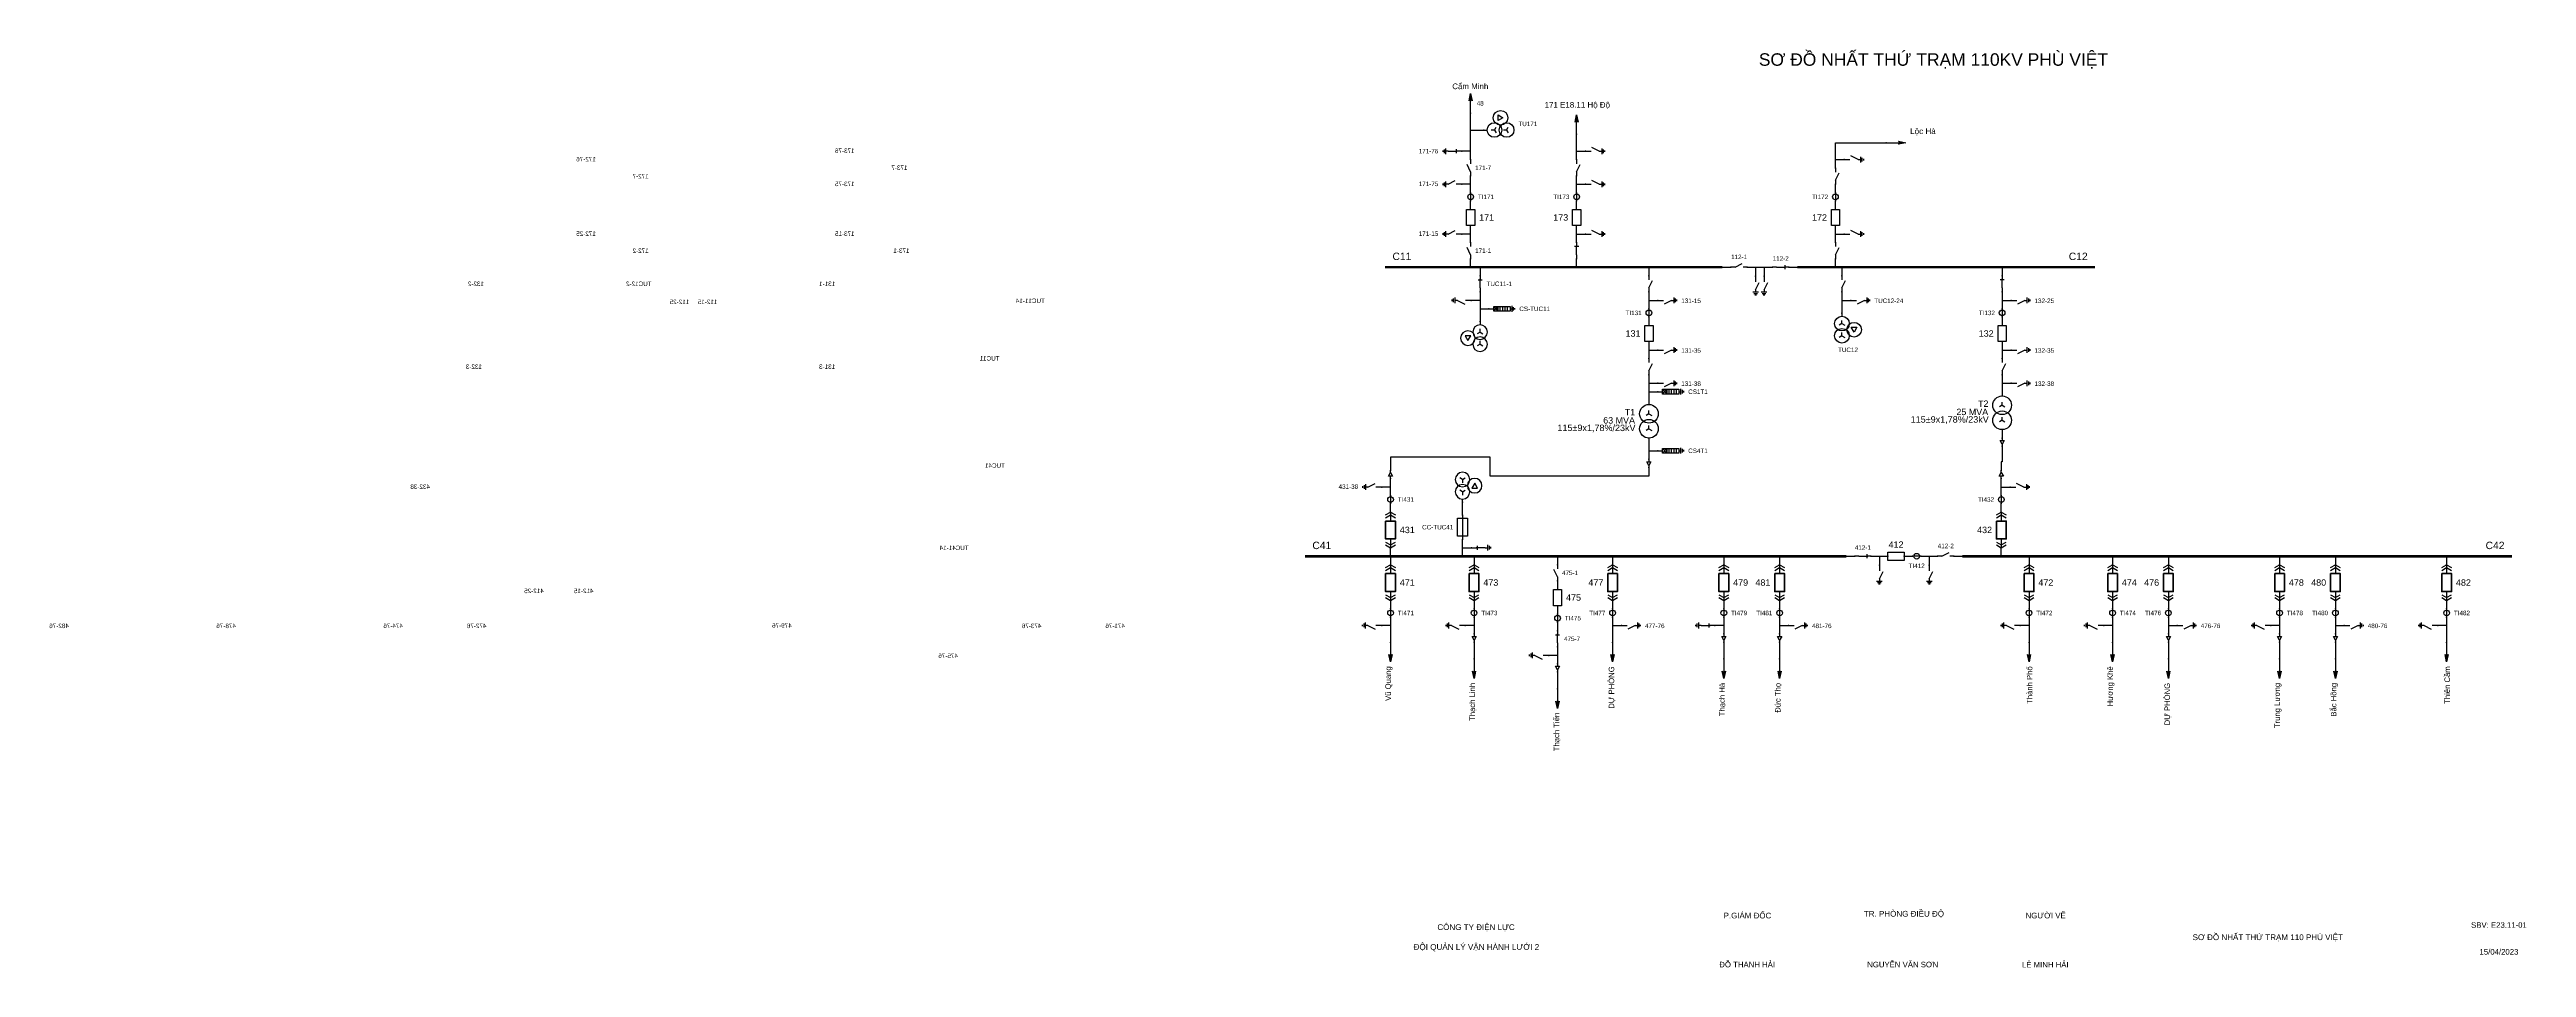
# Model space of a CAD drawing. Header units: millimetres. Extents: x -364 to 399, y 7 to 290.
import ezdxf

# ---------------------------------------------------------------- set-up
doc = ezdxf.new("R2010")
doc.units = ezdxf.units.MM
for name, color, linetype, lineweight in [('BUSBAR_110KV', 1, 'Continuous', 50), ('BUSBAR_22KV', 5, 'Continuous', 50), ('HV_110KV', 1, 'Continuous', 25), ('MV_22KV', 5, 'Continuous', 25)]:
    doc.layers.add(name, color=color, linetype=linetype, lineweight=lineweight)
doc.layers.add('SYM_PORTS', color=8, linetype='Continuous', plot=False)
doc.layers.add('TEXT', color=7, linetype='Continuous')
doc.styles.add('SLD_TEXT', font='arial.ttf')

# ---------------------------------------------------------------- blocks, each defined once
blk = doc.blocks.new('SYM_DISCONNECTOR_OPEN')
at = {"lineweight": 25}
for points in [[(0, -1.25), (-1.125, 1)], [(0, 2.5), (0, 1.25)], [(0, -1.25), (0, -2.5)]]:
    blk.add_lwpolyline(points, dxfattribs=at)
at = {"layer": 'SYM_PORTS'}
for p in [(0, 2.5), (0, -2.5)]:
    blk.add_point(p, dxfattribs=at)
blk.add_attdef('DEVICE_CODE', (1, -0.5), '', height=2)
blk = doc.blocks.new('SYM_EARTHING_SWITCH_OPEN')
at = {"lineweight": 25}
for points in [[(0, -1.25), (-1.125, 1)], [(0, 3), (0, 1.25)], [(-0.875, -2), (0.875, -2)], [(-0.5625, -2.4375), (0.5625, -2.4375)], [(-0.25, -2.875), (0.25, -2.875)], [(0, -1.25), (0, -2)]]:
    blk.add_lwpolyline(points, dxfattribs=at)
at = {"layer": 'SYM_PORTS'}
blk.add_point((0, 3), dxfattribs=at)
blk.add_attdef('DEVICE_CODE', (1.875, 0), '', height=2)
blk = doc.blocks.new('SYM_CIRCUIT_BREAKER')
at = {"lineweight": 25}
blk.add_lwpolyline([(-1.25, 2.5), (1.25, 2.5), (1.25, -2.5), (-1.25, -2.5)], close=True, dxfattribs=at)
at = {"layer": 'SYM_PORTS'}
for p in [(0, 2.5), (0, -2.5)]:
    blk.add_point(p, dxfattribs=at)
blk.add_attdef('DEVICE_CODE', (2.25, -0.5), '', height=2)
at = {"flags": 1}
blk.add_attdef('RATING', (2.25, -3.5), '', height=2, dxfattribs=at)
blk = doc.blocks.new('SYM_CURRENT_TRANSFORMER')
at = {"lineweight": 25}
blk.add_lwpolyline([(0, 1.25), (0, -1.25)], dxfattribs=at)
blk.add_circle((0, 0), 0.875, dxfattribs=at)
at = {"layer": 'SYM_PORTS'}
for p in [(0, 1.25), (0, -1.25)]:
    blk.add_point(p, dxfattribs=at)
blk.add_attdef('DEVICE_CODE', (1.875, -1.75), '', height=2)
at = {"flags": 1}
blk.add_attdef('RATIO', (1.875, -4.75), '', height=2, dxfattribs=at)
blk = doc.blocks.new('SYM_EARTHING_SWITCH_CLOSED')
at = {"lineweight": 25}
for points in [[(-0.625, 1.25), (0.625, 1.25)], [(0, 3), (0, 1.25)], [(0, -1.25), (0, 1.5)], [(-0.875, -2), (0.875, -2)], [(-0.5625, -2.4375), (0.5625, -2.4375)], [(-0.25, -2.875), (0.25, -2.875)], [(0, -1.25), (0, -2)]]:
    blk.add_lwpolyline(points, dxfattribs=at)
at = {"layer": 'SYM_PORTS'}
blk.add_point((0, 3), dxfattribs=at)
blk.add_attdef('DEVICE_CODE', (1.875, 0), '', height=2)
blk = doc.blocks.new('SYM_VOLTAGE_TRANSFORMER')
at = {"lineweight": 25}
for points in [[(0, 1.375), (-0.8625, 0.875)], [(0, 4.625), (0, 3.625)], [(0, 1.375), (0, 2.375)], [(0, 1.375), (0.8625, 0.875)], [(0, -2.375), (-0.8625, -2.875)], [(0, -2.375), (0, -1.375)], [(0, -2.375), (0.8625, -2.875)]]:
    blk.add_lwpolyline(points, dxfattribs=at)
blk.add_lwpolyline([(2.875, 0.25), (4.625, 0.25), (3.75, -1.25)], close=True, dxfattribs=at)
for centre in [(0, 1.375), (3.75, -0.5), (0, -2.375)]:
    blk.add_circle(centre, 2.25, dxfattribs=at)
at = {"layer": 'SYM_PORTS'}
blk.add_point((0, 4.625), dxfattribs=at)
blk.add_attdef('DEVICE_CODE', (7, 1.625), '', height=2)
at = {"flags": 1}
blk.add_attdef('RATIO', (7, -1.375), '', height=2, dxfattribs=at)
blk = doc.blocks.new('SYM_LINE_FEEDER_ARROW')
blk.add_hatch(color=7).paths.add_polyline_path([(0, -3), (-0.5, -0.75), (0, -1.25), (0.5, -0.75)])
at = {"lineweight": 25}
blk.add_lwpolyline([(0, 3), (0, -1.25)], dxfattribs=at)
blk.add_lwpolyline([(0, -3), (-0.5, -0.75), (0, -1.25), (0.5, -0.75)], close=True, dxfattribs=at)
at = {"layer": 'SYM_PORTS'}
blk.add_point((0, 3), dxfattribs=at)
blk.add_attdef('LINE_NAME', (1.5, 0), '', height=2)
blk = doc.blocks.new('SYM_DISCONNECTOR_CLOSED')
at = {"lineweight": 25}
for points in [[(-0.625, 1.25), (0.625, 1.25)], [(0, 2.5), (0, 1.25)], [(0, -1.25), (0, 1.5)], [(0, -1.25), (0, -2.5)]]:
    blk.add_lwpolyline(points, dxfattribs=at)
at = {"layer": 'SYM_PORTS'}
for p in [(0, 2.5), (0, -2.5)]:
    blk.add_point(p, dxfattribs=at)
blk.add_attdef('DEVICE_CODE', (1.625, -0.5), '', height=2)
blk = doc.blocks.new('SYM_SURGE_ARRESTER')
at = {"lineweight": 25}
for points in [[(-0.75, 2.5), (0.75, 2.5), (0.75, 1.25), (-0.75, 1.25)], [(-0.75, 1.25), (0.75, 1.25), (0.75, -2.5), (-0.75, -2.5)]]:
    blk.add_lwpolyline(points, close=True, dxfattribs=at)
for points in [[(-0.75, 2.5), (0.75, 1.25)], [(0.75, 2.5), (-0.75, 1.25)], [(-0.75, 0.5), (0.75, 0.5)], [(0, 4), (0, 2.5)], [(-0.875, -3.125), (0.875, -3.125)], [(-0.75, -0.25), (0.75, -0.25)], [(-0.75, -1), (0.75, -1)], [(-0.75, -1.75), (0.75, -1.75)], [(-0.5625, -3.5625), (0.5625, -3.5625)], [(-0.25, -4), (0.25, -4)], [(0, -2.5), (0, -3.125)]]:
    blk.add_lwpolyline(points, dxfattribs=at)
at = {"layer": 'SYM_PORTS'}
blk.add_point((0, 4), dxfattribs=at)
blk.add_attdef('DEVICE_CODE', (1.875, 1), '', height=2)
blk = doc.blocks.new('SYM_TRANSFORMER_2W')
at = {"lineweight": 25}
for points in [[(0, 2.3125), (-0.8625, 1.8125)], [(0, 2.3125), (0, 3.3125)], [(0, 2.3125), (0.8625, 1.8125)], [(0, -2.3125), (-0.8625, -2.8125)], [(0, -2.3125), (0, -1.3125)], [(0, -2.3125), (0.8625, -2.8125)]]:
    blk.add_lwpolyline(points, dxfattribs=at)
for centre in [(0, 2.3125), (0, -2.3125)]:
    blk.add_circle(centre, 2.875, dxfattribs=at)
at = {"layer": 'SYM_PORTS'}
for p in [(0, 5.1875), (0, -5.1875)]:
    blk.add_point(p, dxfattribs=at)
blk.add_attdef('DEVICE_CODE', (3.875, 2.1875), '', height=2)
at = {"flags": 1}
for tag, p in [('POWER', (3.875, -0.8125)), ('VOLTAGE_RATIO', (3.875, -3.8125))]:
    blk.add_attdef(tag, p, '', height=2, dxfattribs=at)
blk = doc.blocks.new('SYM_CABLE_TERMINATION')
at = {"lineweight": 25}
blk.add_lwpolyline([(-0.625, 0.5), (0.625, 0.5), (0, -0.625)], close=True, dxfattribs=at)
for points in [[(0, 1.25), (0, 0.5)], [(0, -0.625), (0, -1.25)]]:
    blk.add_lwpolyline(points, dxfattribs=at)
at = {"layer": 'SYM_PORTS'}
for p in [(0, 1.25), (0, -1.25)]:
    blk.add_point(p, dxfattribs=at)
blk = doc.blocks.new('SYM_DRAWOUT_BREAKER')
at = {"lineweight": 25}
for points in [[(-1.5, 4.625), (0, 5.5), (1.5, 4.625)], [(-1.5, 3.75), (0, 4.625), (1.5, 3.75)], [(0, 5.5), (0, 2.75)], [(-1.5, -3.75), (0, -4.625), (1.5, -3.75)], [(-1.5, -4.625), (0, -5.5), (1.5, -4.625)], [(0, -2.75), (0, -5.5)]]:
    blk.add_lwpolyline(points, dxfattribs=at)
at = {"lineweight": 35}
blk.add_lwpolyline([(-1.5, 2.75), (1.5, 2.75), (1.5, -2.75), (-1.5, -2.75)], close=True, dxfattribs=at)
at = {"layer": 'SYM_PORTS'}
for p in [(0, 5.5), (0, -5.5)]:
    blk.add_point(p, dxfattribs=at)
blk.add_attdef('DEVICE_CODE', (2.5, 2.5), '', height=2)
at = {"flags": 1}
blk.add_attdef('RATING', (2.5, -0.5), '', height=2, dxfattribs=at)
blk = doc.blocks.new('SYM_FUSE_DISCONNECTOR')
at = {"lineweight": 25}
blk.add_lwpolyline([(-1.5, 2.75), (1.5, 2.75), (1.5, -2.75), (-1.5, -2.75)], close=True, dxfattribs=at)
blk.add_lwpolyline([(0, 3.75), (0, -3.75)], dxfattribs=at)
at = {"layer": 'SYM_PORTS'}
for p in [(0, 3.75), (0, -3.75)]:
    blk.add_point(p, dxfattribs=at)
blk.add_attdef('DEVICE_CODE', (2.5, 0.75), '', height=2)
at = {"flags": 1}
blk.add_attdef('RATING', (2.5, -2.25), '', height=2, dxfattribs=at)

msp = doc.modelspace()

# ---------------------------------------------------------------- linework, layer by layer
at = {"layer": 'BUSBAR_110KV', "const_width": 0.777}
for points in [[(47.2, 223.04), (151.05, 223.04)], [(174.07, 223.04), (265.73, 223.04)]]:
    msp.add_lwpolyline(points, dxfattribs=at)
at = {"layer": 'BUSBAR_22KV', "const_width": 0.777}
for points in [[(22.53, 134.04), (189.16, 134.04)], [(224.89, 134.04), (394.03, 134.04)]]:
    msp.add_lwpolyline(points, dxfattribs=at)
at = {"layer": 'HV_110KV'}
for points in [[(73.53, 265.29), (73.53, 270.49)], [(73.53, 258.77), (73.53, 265.29)], [(73.53, 265.29), (77.61, 265.29)], [(106.16, 258.77), (106.16, 263.98)], [(185.81, 256.17), (185.81, 261.38), (201.44, 261.38)], [(73.53, 258.77), (70.81, 258.77)], [(73.53, 256.17), (73.53, 258.77)], [(106.16, 256.17), (106.16, 258.77)], [(106.16, 258.77), (108.88, 258.77)], [(185.81, 253.57), (185.81, 256.17)], [(185.81, 256.17), (188.53, 256.17)], [(73.53, 248.57), (70.81, 248.57)], [(73.53, 248.57), (73.53, 251.17)], [(73.53, 245.96), (73.53, 248.57)], [(106.16, 248.57), (106.16, 251.17)], [(106.16, 245.96), (106.16, 248.57)], [(106.16, 248.57), (108.88, 248.57)], [(185.81, 245.96), (185.81, 248.57)], [(73.53, 240.86), (73.53, 243.46)], [(106.16, 240.86), (106.16, 243.46)], [(185.81, 240.86), (185.81, 243.46)], [(73.53, 233.25), (70.81, 233.25)], [(73.53, 233.25), (73.53, 235.86)], [(73.53, 230.65), (73.53, 233.25)], [(106.16, 233.25), (106.16, 235.86)], [(106.16, 230.65), (106.16, 233.25)], [(106.16, 233.25), (108.88, 233.25)], [(185.81, 233.25), (185.81, 235.86)], [(185.81, 230.65), (185.81, 233.25)], [(185.81, 233.25), (188.53, 233.25)], [(73.53, 223.04), (73.53, 225.65)], [(76.43, 223.04), (76.43, 220.44)], [(106.16, 223.04), (106.16, 225.65)], [(128.41, 223.04), (128.41, 220.44)], [(151.05, 223.04), (153.65, 223.04)], [(158.65, 223.04), (161.26, 223.04)], [(161.26, 223.04), (161.26, 220.32)], [(161.26, 223.04), (163.86, 223.04)], [(163.86, 223.04), (163.86, 220.32)], [(163.86, 223.04), (166.46, 223.04)], [(171.46, 223.04), (174.07, 223.04)], [(185.81, 223.04), (185.81, 225.65)], [(187.82, 223.04), (187.82, 220.44)], [(237.13, 223.04), (237.13, 220.44)], [(76.43, 215.44), (76.43, 212.83)], [(128.41, 215.44), (128.41, 212.83)], [(187.82, 215.44), (187.82, 212.83)], [(237.13, 215.44), (237.13, 212.83)], [(76.43, 212.83), (73.71, 212.83)], [(76.43, 212.83), (76.43, 210.23)], [(76.43, 210.23), (79.15, 210.23)], [(76.43, 210.23), (76.43, 206.32)], [(128.41, 212.83), (131.13, 212.83)], [(128.41, 212.83), (128.41, 210.23)], [(128.41, 207.73), (128.41, 205.13)], [(187.82, 212.83), (190.54, 212.83)], [(187.82, 212.83), (187.82, 208.93)], [(237.13, 212.83), (239.86, 212.83)], [(237.13, 212.83), (237.13, 210.23)], [(237.13, 207.73), (237.13, 205.13)], [(128.41, 200.13), (128.41, 197.52)], [(237.13, 200.13), (237.13, 197.52)], [(128.41, 197.52), (131.13, 197.52)], [(128.41, 197.52), (128.41, 194.92)], [(237.13, 197.52), (239.86, 197.52)], [(237.13, 197.52), (237.13, 194.92)], [(128.41, 189.92), (128.41, 187.31)], [(128.41, 187.31), (131.13, 187.31)], [(128.41, 187.31), (128.41, 184.71)], [(128.41, 184.71), (131.13, 184.71)], [(128.41, 184.71), (128.41, 180.8)], [(237.13, 189.92), (237.13, 187.31)], [(237.13, 187.31), (239.86, 187.31)], [(237.13, 187.31), (237.13, 183.41)]]:
    msp.add_lwpolyline(points, dxfattribs=at)
at = {"layer": 'MV_22KV'}
for points in [[(128.41, 170.43), (128.41, 166.52)], [(237.13, 167.93), (237.13, 165.23), (237.13, 163.16), (236.88, 163.16), (236.88, 160.46)], [(237.13, 173.03), (237.13, 170.43)], [(128.41, 161.41), (128.41, 158.71), (79.5, 158.71), (79.5, 164.53), (48.86, 164.53), (48.86, 163.16), (48.86, 160.46)], [(128.41, 166.52), (131.13, 166.52)], [(128.41, 166.52), (128.41, 163.91)], [(48.86, 155.36), (46.14, 155.36)], [(48.86, 155.36), (48.86, 157.96)], [(48.86, 152.75), (48.86, 155.36)], [(236.88, 155.36), (236.88, 157.96)], [(236.88, 152.75), (236.88, 155.36)], [(236.88, 155.36), (239.6, 155.36)], [(48.86, 147.65), (48.86, 150.25)], [(71.02, 146.75), (71.02, 150.66)], [(236.88, 147.65), (236.88, 150.25)], [(71.02, 136.65), (71.02, 139.25)], [(48.86, 134.04), (48.86, 136.65)], [(48.86, 134.04), (48.86, 131.44)], [(71.02, 134.04), (71.02, 136.65)], [(71.02, 136.65), (73.75, 136.65)], [(74.57, 134.04), (74.57, 131.44)], [(100.28, 134.04), (100.28, 131.44)], [(117.22, 134.04), (117.22, 131.44)], [(151.46, 134.04), (151.46, 131.44)], [(168.64, 134.04), (168.64, 131.44)], [(189.16, 134.04), (191.76, 134.04)], [(196.76, 134.04), (199.37, 134.04)], [(199.37, 134.04), (199.37, 131.32)], [(199.37, 134.04), (201.97, 134.04)], [(206.97, 134.04), (209.58, 134.04)], [(212.08, 134.04), (214.68, 134.04)], [(214.68, 134.04), (214.68, 131.32)], [(214.68, 134.04), (217.28, 134.04)], [(222.28, 134.04), (224.89, 134.04)], [(236.88, 134.04), (236.88, 136.65)], [(245.4, 134.04), (245.4, 131.44)], [(271.12, 134.04), (271.12, 131.44)], [(288.3, 134.04), (288.3, 131.44)], [(322.54, 134.04), (322.54, 131.44)], [(339.72, 134.04), (339.72, 131.44)], [(373.96, 134.04), (373.96, 131.44)], [(100.28, 126.44), (100.28, 123.83)], [(48.86, 120.44), (48.86, 117.83)], [(48.86, 115.33), (48.86, 112.73)], [(74.57, 120.44), (74.57, 117.83)], [(74.57, 115.33), (74.57, 112.73)], [(100.28, 118.83), (100.28, 116.23)], [(117.22, 120.44), (117.22, 117.83)], [(117.22, 115.33), (117.22, 112.73)], [(151.46, 120.44), (151.46, 117.83)], [(151.46, 115.33), (151.46, 112.73)], [(168.64, 120.44), (168.64, 117.83)], [(168.64, 115.33), (168.64, 112.73)], [(245.4, 120.44), (245.4, 117.83)], [(245.4, 115.33), (245.4, 112.73)], [(271.12, 120.44), (271.12, 117.83)], [(271.12, 115.33), (271.12, 112.73)], [(288.3, 120.44), (288.3, 117.83)], [(288.3, 115.33), (288.3, 112.73)], [(322.54, 120.44), (322.54, 117.83)], [(322.54, 115.33), (322.54, 112.73)], [(339.72, 120.44), (339.72, 117.83)], [(339.72, 115.33), (339.72, 112.73)], [(373.96, 120.44), (373.96, 117.83)], [(373.96, 115.33), (373.96, 112.73)], [(48.86, 112.73), (46.14, 112.73)], [(48.86, 112.73), (48.86, 107.52)], [(74.57, 112.73), (71.85, 112.73)], [(74.57, 112.73), (74.57, 110.13)], [(74.57, 107.63), (74.57, 102.42)], [(100.28, 113.73), (100.28, 111.13)], [(117.22, 112.73), (119.94, 112.73)], [(117.22, 112.73), (117.22, 107.52)], [(151.46, 112.73), (148.74, 112.73)], [(151.46, 112.73), (151.46, 110.13)], [(151.46, 107.63), (151.46, 102.42)], [(168.64, 112.73), (171.36, 112.73)], [(168.64, 112.73), (168.64, 110.13)], [(168.64, 107.63), (168.64, 102.42)], [(245.4, 112.73), (242.68, 112.73)], [(245.4, 112.73), (245.4, 107.52)], [(271.12, 112.73), (268.39, 112.73)], [(271.12, 112.73), (271.12, 107.52)], [(288.3, 112.73), (291.02, 112.73)], [(288.3, 112.73), (288.3, 110.13)], [(288.3, 107.63), (288.3, 102.42)], [(322.54, 112.73), (319.82, 112.73)], [(322.54, 112.73), (322.54, 110.13)], [(322.54, 107.63), (322.54, 102.42)], [(339.72, 112.73), (342.44, 112.73)], [(339.72, 112.73), (339.72, 110.13)], [(339.72, 107.63), (339.72, 102.42)], [(373.96, 112.73), (371.24, 112.73)], [(373.96, 112.73), (373.96, 107.52)], [(100.28, 103.52), (97.56, 103.52)], [(100.28, 106.13), (100.28, 103.52)], [(100.28, 103.52), (100.28, 100.92)], [(100.28, 98.42), (100.28, 93.21)]]:
    msp.add_lwpolyline(points, dxfattribs=at)

# ---------------------------------------------------------------- block references
at = {"layer": 'HV_110KV'}
for p, rotation in [((73.53, 273.49), 180), ((106.16, 266.98), 180), ((204.44, 261.38), 90)]:
    msp.add_blockref('SYM_LINE_FEEDER_ARROW', p, dxfattribs=dict(at, rotation=rotation))
ref = msp.add_blockref('SYM_VOLTAGE_TRANSFORMER', (82.23, 265.29), dxfattribs=dict(at, rotation=90))
ref.add_attrib('DEVICE_CODE', 'TU171', (88.22, 266.48), dxfattribs={"layer": 'TEXT', "height": 1.387, "style": 'SLD_TEXT'})
ref = msp.add_blockref('SYM_EARTHING_SWITCH_OPEN', (111.88, 258.77), dxfattribs=dict(at, xscale=-1, rotation=90))
ref.add_attrib('DEVICE_CODE', '173-76', (116.11, 258.21), dxfattribs={"layer": 'TEXT', "extrusion": (0, 0, -1), "height": 1.387, "style": 'SLD_TEXT'})
ref = msp.add_blockref('SYM_EARTHING_SWITCH_CLOSED', (67.81, 258.77), dxfattribs=dict(at, rotation=270))
ref.add_attrib('DEVICE_CODE', '171-76', (57.54, 258.09), dxfattribs={"layer": 'TEXT', "height": 1.387, "style": 'SLD_TEXT'})
ref = msp.add_blockref('SYM_EARTHING_SWITCH_OPEN', (191.53, 256.17), dxfattribs=dict(at, xscale=-1, rotation=90))
ref.add_attrib('DEVICE_CODE', '172-76', (195.76, 255.61), dxfattribs={"layer": 'TEXT', "extrusion": (0, 0, -1), "height": 1.387, "style": 'SLD_TEXT'})
ref = msp.add_blockref('SYM_DISCONNECTOR_OPEN', (185.81, 251.07), dxfattribs=dict(at, xscale=-1))
ref.add_attrib('DEVICE_CODE', '172-7', (179.5, 250.37), dxfattribs={"layer": 'TEXT', "extrusion": (0, 0, -1), "height": 1.387, "style": 'SLD_TEXT'})
ref = msp.add_blockref('SYM_DISCONNECTOR_OPEN', (106.16, 253.67), dxfattribs=dict(at, xscale=-1))
ref.add_attrib('DEVICE_CODE', '173-7', (99.84, 252.99), dxfattribs={"layer": 'TEXT', "extrusion": (0, 0, -1), "height": 1.387, "style": 'SLD_TEXT'})
ref = msp.add_blockref('SYM_DISCONNECTOR_OPEN', (73.53, 253.67), dxfattribs=at)
ref.add_attrib('DEVICE_CODE', '171-7', (74.89, 252.97), dxfattribs={"layer": 'TEXT', "height": 1.387, "style": 'SLD_TEXT'})
ref = msp.add_blockref('SYM_EARTHING_SWITCH_OPEN', (111.88, 248.57), dxfattribs=dict(at, xscale=-1, rotation=90))
ref.add_attrib('DEVICE_CODE', '173-75', (116.11, 248.01), dxfattribs={"layer": 'TEXT', "extrusion": (0, 0, -1), "height": 1.387, "style": 'SLD_TEXT'})
ref = msp.add_blockref('SYM_EARTHING_SWITCH_OPEN', (67.81, 248.57), dxfattribs=dict(at, rotation=270))
ref.add_attrib('DEVICE_CODE', '171-75', (57.54, 248.01), dxfattribs={"layer": 'TEXT', "height": 1.387, "style": 'SLD_TEXT'})
ref = msp.add_blockref('SYM_CURRENT_TRANSFORMER', (73.53, 244.71), dxfattribs=at)
ref.add_attrib('DEVICE_CODE', 'TI171', (75.76, 244.01), dxfattribs={"layer": 'TEXT', "height": 1.387, "style": 'SLD_TEXT'})
ref = msp.add_blockref('SYM_CURRENT_TRANSFORMER', (106.16, 244.71), dxfattribs=at)
ref.add_attrib('DEVICE_CODE', 'TI173', (98.97, 244.03), dxfattribs={"layer": 'TEXT', "height": 1.387, "style": 'SLD_TEXT'})
ref = msp.add_blockref('SYM_CURRENT_TRANSFORMER', (185.81, 244.71), dxfattribs=at)
ref.add_attrib('DEVICE_CODE', 'TI172', (178.62, 244.01), dxfattribs={"layer": 'TEXT', "height": 1.387, "style": 'SLD_TEXT'})
ref = msp.add_blockref('SYM_CIRCUIT_BREAKER', (73.53, 238.36), dxfattribs=at)
ref.add_attrib('DEVICE_CODE', '171', (76.14, 237.37), dxfattribs={"layer": 'TEXT', "height": 1.976, "style": 'SLD_TEXT'})
ref = msp.add_blockref('SYM_CIRCUIT_BREAKER', (106.16, 238.36), dxfattribs=at)
ref.add_attrib('DEVICE_CODE', '173', (98.95, 237.38), dxfattribs={"layer": 'TEXT', "height": 1.977, "style": 'SLD_TEXT'})
ref = msp.add_blockref('SYM_CIRCUIT_BREAKER', (185.81, 238.36), dxfattribs=at)
ref.add_attrib('DEVICE_CODE', '172', (178.6, 237.37), dxfattribs={"layer": 'TEXT', "height": 1.976, "style": 'SLD_TEXT'})
ref = msp.add_blockref('SYM_EARTHING_SWITCH_OPEN', (191.53, 233.25), dxfattribs=dict(at, xscale=-1, rotation=90))
ref.add_attrib('DEVICE_CODE', '172-25', (195.76, 232.69), dxfattribs={"layer": 'TEXT', "extrusion": (0, 0, -1), "height": 1.387, "style": 'SLD_TEXT'})
ref = msp.add_blockref('SYM_DISCONNECTOR_OPEN', (185.81, 228.15), dxfattribs=dict(at, xscale=-1))
ref.add_attrib('DEVICE_CODE', '172-2', (179.5, 227.45), dxfattribs={"layer": 'TEXT', "extrusion": (0, 0, -1), "height": 1.387, "style": 'SLD_TEXT'})
ref = msp.add_blockref('SYM_EARTHING_SWITCH_OPEN', (111.88, 233.25), dxfattribs=dict(at, xscale=-1, rotation=90))
ref.add_attrib('DEVICE_CODE', '173-15', (116.11, 232.69), dxfattribs={"layer": 'TEXT', "extrusion": (0, 0, -1), "height": 1.387, "style": 'SLD_TEXT'})
ref = msp.add_blockref('SYM_DISCONNECTOR_CLOSED', (106.16, 228.15), dxfattribs=dict(at, xscale=-1))
ref.add_attrib('DEVICE_CODE', '173-1', (99.22, 227.46), dxfattribs={"layer": 'TEXT', "extrusion": (0, 0, -1), "height": 1.387, "style": 'SLD_TEXT'})
ref = msp.add_blockref('SYM_EARTHING_SWITCH_OPEN', (67.81, 233.25), dxfattribs=dict(at, rotation=270))
ref.add_attrib('DEVICE_CODE', '171-15', (57.54, 232.69), dxfattribs={"layer": 'TEXT', "height": 1.387, "style": 'SLD_TEXT'})
ref = msp.add_blockref('SYM_DISCONNECTOR_OPEN', (73.53, 228.15), dxfattribs=at)
ref.add_attrib('DEVICE_CODE', '171-1', (74.89, 227.45), dxfattribs={"layer": 'TEXT', "height": 1.387, "style": 'SLD_TEXT'})
ref = msp.add_blockref('SYM_DISCONNECTOR_OPEN', (156.15, 223.04), dxfattribs=dict(at, rotation=270))
ref.add_attrib('DEVICE_CODE', '112-1', (153.68, 225.53), dxfattribs={"layer": 'TEXT', "height": 1.387, "style": 'SLD_TEXT'})
ref = msp.add_blockref('SYM_DISCONNECTOR_CLOSED', (168.96, 223.04), dxfattribs=dict(at, rotation=270))
ref.add_attrib('DEVICE_CODE', '112-2', (166.49, 225.03), dxfattribs={"layer": 'TEXT', "height": 1.387, "style": 'SLD_TEXT'})
ref = msp.add_blockref('SYM_DISCONNECTOR_CLOSED', (237.13, 217.94), dxfattribs=dict(at, xscale=-1))
ref.add_attrib('DEVICE_CODE', '132-2', (230.2, 217.25), dxfattribs={"layer": 'TEXT', "extrusion": (0, 0, -1), "height": 1.387, "style": 'SLD_TEXT'})
ref = msp.add_blockref('SYM_DISCONNECTOR_OPEN', (187.82, 217.94), dxfattribs=dict(at, xscale=-1))
ref.add_attrib('DEVICE_CODE', 'TUC12-2', (178.6, 217.25), dxfattribs={"layer": 'TEXT', "extrusion": (0, 0, -1), "height": 1.387, "style": 'SLD_TEXT'})
ref = msp.add_blockref('SYM_EARTHING_SWITCH_OPEN', (163.86, 217.32), dxfattribs=dict(at, xscale=-1))
ref.add_attrib('DEVICE_CODE', '112-25', (167, 211.69), dxfattribs={"layer": 'TEXT', "extrusion": (0, 0, -1), "height": 1.387, "style": 'SLD_TEXT'})
ref = msp.add_blockref('SYM_EARTHING_SWITCH_OPEN', (161.26, 217.32), dxfattribs=dict(at, xscale=-1))
ref.add_attrib('DEVICE_CODE', '112-15', (158.37, 211.69), dxfattribs={"layer": 'TEXT', "extrusion": (0, 0, -1), "height": 1.387, "style": 'SLD_TEXT'})
ref = msp.add_blockref('SYM_DISCONNECTOR_OPEN', (128.41, 217.94), dxfattribs=dict(at, xscale=-1))
ref.add_attrib('DEVICE_CODE', '131-1', (122.09, 217.25), dxfattribs={"layer": 'TEXT', "extrusion": (0, 0, -1), "height": 1.387, "style": 'SLD_TEXT'})
ref = msp.add_blockref('SYM_EARTHING_SWITCH_OPEN', (70.71, 212.83), dxfattribs=dict(at, xscale=-1, rotation=270))
ref.add_attrib('DEVICE_CODE', 'TUC11-14', (57.54, 212.02), dxfattribs={"layer": 'TEXT', "extrusion": (0, 0, -1), "height": 1.387, "style": 'SLD_TEXT'})
ref = msp.add_blockref('SYM_DISCONNECTOR_CLOSED', (76.43, 217.94), dxfattribs=at)
ref.add_attrib('DEVICE_CODE', 'TUC11-1', (78.41, 217.25), dxfattribs={"layer": 'TEXT', "height": 1.387, "style": 'SLD_TEXT'})
ref = msp.add_blockref('SYM_EARTHING_SWITCH_OPEN', (134.13, 212.83), dxfattribs=dict(at, rotation=90))
ref.add_attrib('DEVICE_CODE', '131-15', (138.36, 212.02), dxfattribs={"layer": 'TEXT', "height": 1.387, "style": 'SLD_TEXT'})
ref = msp.add_blockref('SYM_EARTHING_SWITCH_OPEN', (193.54, 212.83), dxfattribs=dict(at, rotation=90))
ref.add_attrib('DEVICE_CODE', 'TUC12-24', (197.77, 212.02), dxfattribs={"layer": 'TEXT', "height": 1.387, "style": 'SLD_TEXT'})
ref = msp.add_blockref('SYM_EARTHING_SWITCH_OPEN', (242.86, 212.83), dxfattribs=dict(at, rotation=90))
ref.add_attrib('DEVICE_CODE', '132-25', (247.09, 212.02), dxfattribs={"layer": 'TEXT', "height": 1.387, "style": 'SLD_TEXT'})
ref = msp.add_blockref('SYM_VOLTAGE_TRANSFORMER', (76.43, 201.7), dxfattribs=dict(at, xscale=-1))
ref.add_attrib('DEVICE_CODE', 'TUC11', (71.49, 194.3), dxfattribs={"layer": 'TEXT', "extrusion": (0, 0, -1), "height": 1.387, "style": 'SLD_TEXT'})
ref = msp.add_blockref('SYM_SURGE_ARRESTER', (83.15, 210.23), dxfattribs=dict(at, rotation=90))
ref.add_attrib('DEVICE_CODE', 'CS-TUC11', (88.51, 209.54), dxfattribs={"layer": 'TEXT', "height": 1.387, "style": 'SLD_TEXT'})
ref = msp.add_blockref('SYM_CURRENT_TRANSFORMER', (128.41, 208.98), dxfattribs=at)
ref.add_attrib('DEVICE_CODE', 'TI131', (121.22, 208.29), dxfattribs={"layer": 'TEXT', "height": 1.387, "style": 'SLD_TEXT'})
ref = msp.add_blockref('SYM_VOLTAGE_TRANSFORMER', (187.82, 204.3), dxfattribs=at)
ref.add_attrib('DEVICE_CODE', 'TUC12', (186.62, 196.91), dxfattribs={"layer": 'TEXT', "height": 1.387, "style": 'SLD_TEXT'})
ref = msp.add_blockref('SYM_CURRENT_TRANSFORMER', (237.13, 208.98), dxfattribs=at)
ref.add_attrib('DEVICE_CODE', 'TI132', (229.95, 208.29), dxfattribs={"layer": 'TEXT', "height": 1.387, "style": 'SLD_TEXT'})
ref = msp.add_blockref('SYM_CIRCUIT_BREAKER', (128.41, 202.63), dxfattribs=at)
ref.add_attrib('DEVICE_CODE', '131', (121.2, 201.65), dxfattribs={"layer": 'TEXT', "height": 1.977, "style": 'SLD_TEXT'})
ref = msp.add_blockref('SYM_EARTHING_SWITCH_OPEN', (134.13, 197.52), dxfattribs=dict(at, rotation=90))
ref.add_attrib('DEVICE_CODE', '131-35', (138.36, 196.71), dxfattribs={"layer": 'TEXT', "height": 1.387, "style": 'SLD_TEXT'})
ref = msp.add_blockref('SYM_CIRCUIT_BREAKER', (237.13, 202.63), dxfattribs=at)
ref.add_attrib('DEVICE_CODE', '132', (229.92, 201.65), dxfattribs={"layer": 'TEXT', "height": 1.977, "style": 'SLD_TEXT'})
ref = msp.add_blockref('SYM_EARTHING_SWITCH_OPEN', (242.86, 197.52), dxfattribs=dict(at, rotation=90))
ref.add_attrib('DEVICE_CODE', '132-35', (247.09, 196.71), dxfattribs={"layer": 'TEXT', "height": 1.387, "style": 'SLD_TEXT'})
ref = msp.add_blockref('SYM_DISCONNECTOR_OPEN', (237.13, 192.42), dxfattribs=dict(at, xscale=-1))
ref.add_attrib('DEVICE_CODE', '132-3', (230.82, 191.73), dxfattribs={"layer": 'TEXT', "extrusion": (0, 0, -1), "height": 1.387, "style": 'SLD_TEXT'})
ref = msp.add_blockref('SYM_DISCONNECTOR_OPEN', (128.41, 192.42), dxfattribs=dict(at, xscale=-1))
ref.add_attrib('DEVICE_CODE', '131-3', (122.09, 191.73), dxfattribs={"layer": 'TEXT', "extrusion": (0, 0, -1), "height": 1.387, "style": 'SLD_TEXT'})
ref = msp.add_blockref('SYM_EARTHING_SWITCH_OPEN', (134.13, 187.31), dxfattribs=dict(at, rotation=90))
ref.add_attrib('DEVICE_CODE', '131-38', (138.36, 186.5), dxfattribs={"layer": 'TEXT', "height": 1.387, "style": 'SLD_TEXT'})
ref = msp.add_blockref('SYM_SURGE_ARRESTER', (135.13, 184.71), dxfattribs=dict(at, rotation=90))
ref.add_attrib('DEVICE_CODE', 'CS1T1', (140.49, 184.01), dxfattribs={"layer": 'TEXT', "height": 1.387, "style": 'SLD_TEXT'})
ref = msp.add_blockref('SYM_TRANSFORMER_2W', (237.13, 178.22), dxfattribs=at)
ref.add_attrib('DEVICE_CODE', 'T2', (229.72, 180.05), dxfattribs={"layer": 'TEXT', "height": 1.954, "style": 'SLD_TEXT'})
ref = msp.add_blockref('SYM_EARTHING_SWITCH_OPEN', (242.86, 187.31), dxfattribs=dict(at, rotation=90))
ref.add_attrib('DEVICE_CODE', '132-38', (247.09, 186.5), dxfattribs={"layer": 'TEXT', "height": 1.387, "style": 'SLD_TEXT'})
ref = msp.add_blockref('SYM_TRANSFORMER_2W', (128.41, 175.61), dxfattribs=at)
ref.add_attrib('DEVICE_CODE', 'T1', (120.99, 177.45), dxfattribs={"layer": 'TEXT', "height": 1.954, "style": 'SLD_TEXT'})
at = {"layer": 'MV_22KV'}
for name, p in [('SYM_CABLE_TERMINATION', (237.13, 169.18)), ('SYM_CABLE_TERMINATION', (128.41, 162.66)), ('SYM_LINE_FEEDER_ARROW', (48.86, 104.52)), ('SYM_CABLE_TERMINATION', (74.57, 108.88)), ('SYM_LINE_FEEDER_ARROW', (117.22, 104.52)), ('SYM_CABLE_TERMINATION', (151.46, 108.88)), ('SYM_CABLE_TERMINATION', (168.64, 108.88)), ('SYM_LINE_FEEDER_ARROW', (245.4, 104.52)), ('SYM_LINE_FEEDER_ARROW', (271.12, 104.52)), ('SYM_CABLE_TERMINATION', (288.3, 108.88)), ('SYM_CABLE_TERMINATION', (322.54, 108.88)), ('SYM_CABLE_TERMINATION', (339.72, 108.88)), ('SYM_LINE_FEEDER_ARROW', (373.96, 104.52)), ('SYM_LINE_FEEDER_ARROW', (74.57, 99.42)), ('SYM_CABLE_TERMINATION', (100.28, 99.67)), ('SYM_LINE_FEEDER_ARROW', (151.46, 99.42)), ('SYM_LINE_FEEDER_ARROW', (168.64, 99.42)), ('SYM_LINE_FEEDER_ARROW', (288.3, 99.42)), ('SYM_LINE_FEEDER_ARROW', (322.54, 99.42)), ('SYM_LINE_FEEDER_ARROW', (339.72, 99.42)), ('SYM_LINE_FEEDER_ARROW', (100.28, 90.21))]:
    msp.add_blockref(name, p, dxfattribs=at)
ref = msp.add_blockref('SYM_VOLTAGE_TRANSFORMER', (71.02, 155.28), dxfattribs=dict(at, xscale=-1, rotation=180))
ref.add_attrib('DEVICE_CODE', 'TUC41', (69.83, 161.29), dxfattribs={"layer": 'TEXT', "extrusion": (0, 0, -1), "height": 1.387, "style": 'SLD_TEXT'})
at = {"layer": 'MV_22KV', "rotation": 180}
for p in [(48.86, 159.21), (236.88, 159.21)]:
    msp.add_blockref('SYM_CABLE_TERMINATION', p, dxfattribs=at)
at = {"layer": 'MV_22KV'}
ref = msp.add_blockref('SYM_SURGE_ARRESTER', (135.13, 166.52), dxfattribs=dict(at, rotation=90))
ref.add_attrib('DEVICE_CODE', 'CS4T1', (140.49, 165.83), dxfattribs={"layer": 'TEXT', "height": 1.387, "style": 'SLD_TEXT'})
ref = msp.add_blockref('SYM_EARTHING_SWITCH_OPEN', (242.6, 155.36), dxfattribs=dict(at, xscale=-1, rotation=90))
ref.add_attrib('DEVICE_CODE', '432-38', (246.83, 154.8), dxfattribs={"layer": 'TEXT', "extrusion": (0, 0, -1), "height": 1.387, "style": 'SLD_TEXT'})
ref = msp.add_blockref('SYM_EARTHING_SWITCH_OPEN', (43.14, 155.36), dxfattribs=dict(at, rotation=270))
ref.add_attrib('DEVICE_CODE', '431-38', (32.88, 154.8), dxfattribs={"layer": 'TEXT', "height": 1.387, "style": 'SLD_TEXT'})
ref = msp.add_blockref('SYM_CURRENT_TRANSFORMER', (48.86, 151.5), dxfattribs=at)
ref.add_attrib('DEVICE_CODE', 'TI431', (51.1, 150.82), dxfattribs={"layer": 'TEXT', "height": 1.387, "style": 'SLD_TEXT'})
ref = msp.add_blockref('SYM_CURRENT_TRANSFORMER', (236.88, 151.5), dxfattribs=at)
ref.add_attrib('DEVICE_CODE', 'TI432', (229.69, 150.82), dxfattribs={"layer": 'TEXT', "height": 1.387, "style": 'SLD_TEXT'})
ref = msp.add_blockref('SYM_DRAWOUT_BREAKER', (48.86, 142.15), dxfattribs=at)
ref.add_attrib('DEVICE_CODE', '431', (51.72, 141.17), dxfattribs={"layer": 'TEXT', "height": 1.977, "style": 'SLD_TEXT'})
ref = msp.add_blockref('SYM_FUSE_DISCONNECTOR', (71.02, 143), dxfattribs=at)
ref.add_attrib('DEVICE_CODE', 'CC-TUC41', (58.59, 142.31), dxfattribs={"layer": 'TEXT', "height": 1.387, "style": 'SLD_TEXT'})
ref = msp.add_blockref('SYM_DRAWOUT_BREAKER', (236.88, 142.15), dxfattribs=at)
ref.add_attrib('DEVICE_CODE', '432', (229.42, 141.17), dxfattribs={"layer": 'TEXT', "height": 1.977, "style": 'SLD_TEXT'})
ref = msp.add_blockref('SYM_EARTHING_SWITCH_CLOSED', (76.75, 136.65), dxfattribs=dict(at, xscale=-1, rotation=90))
ref.add_attrib('DEVICE_CODE', 'TUC41-14', (80.98, 135.95), dxfattribs={"layer": 'TEXT', "extrusion": (0, 0, -1), "height": 1.387, "style": 'SLD_TEXT'})
ref = msp.add_blockref('SYM_DISCONNECTOR_CLOSED', (194.26, 134.04), dxfattribs=dict(at, rotation=270))
ref.add_attrib('DEVICE_CODE', '412-1', (191.79, 136.03), dxfattribs={"layer": 'TEXT', "height": 1.387, "style": 'SLD_TEXT'})
ref = msp.add_blockref('SYM_CIRCUIT_BREAKER', (204.47, 134.04), dxfattribs=dict(at, rotation=270))
ref.add_attrib('DEVICE_CODE', '412', (202.17, 136.65), dxfattribs={"layer": 'TEXT', "height": 1.976, "style": 'SLD_TEXT'})
ref = msp.add_blockref('SYM_DISCONNECTOR_OPEN', (219.78, 134.04), dxfattribs=dict(at, rotation=270))
ref.add_attrib('DEVICE_CODE', '412-2', (217.31, 136.53), dxfattribs={"layer": 'TEXT', "height": 1.387, "style": 'SLD_TEXT'})
ref = msp.add_blockref('SYM_EARTHING_SWITCH_OPEN', (214.68, 128.32), dxfattribs=dict(at, xscale=-1))
ref.add_attrib('DEVICE_CODE', '412-25', (211.79, 122.69), dxfattribs={"layer": 'TEXT', "extrusion": (0, 0, -1), "height": 1.387, "style": 'SLD_TEXT'})
ref = msp.add_blockref('SYM_EARTHING_SWITCH_OPEN', (199.37, 128.32), dxfattribs=dict(at, xscale=-1))
ref.add_attrib('DEVICE_CODE', '412-15', (196.48, 122.69), dxfattribs={"layer": 'TEXT', "extrusion": (0, 0, -1), "height": 1.387, "style": 'SLD_TEXT'})
ref = msp.add_blockref('SYM_DRAWOUT_BREAKER', (48.86, 125.94), dxfattribs=at)
ref.add_attrib('DEVICE_CODE', '471', (51.72, 124.95), dxfattribs={"layer": 'TEXT', "height": 1.976, "style": 'SLD_TEXT'})
ref = msp.add_blockref('SYM_DRAWOUT_BREAKER', (74.57, 125.94), dxfattribs=at)
ref.add_attrib('DEVICE_CODE', '473', (77.43, 124.96), dxfattribs={"layer": 'TEXT', "height": 1.977, "style": 'SLD_TEXT'})
ref = msp.add_blockref('SYM_DISCONNECTOR_OPEN', (100.28, 128.94), dxfattribs=at)
ref.add_attrib('DEVICE_CODE', '475-1', (101.64, 128.25), dxfattribs={"layer": 'TEXT', "height": 1.387, "style": 'SLD_TEXT'})
ref = msp.add_blockref('SYM_DRAWOUT_BREAKER', (117.22, 125.94), dxfattribs=at)
ref.add_attrib('DEVICE_CODE', '477', (109.76, 124.95), dxfattribs={"layer": 'TEXT', "height": 1.978, "style": 'SLD_TEXT'})
ref = msp.add_blockref('SYM_DRAWOUT_BREAKER', (151.46, 125.94), dxfattribs=at)
ref.add_attrib('DEVICE_CODE', '479', (154.32, 124.96), dxfattribs={"layer": 'TEXT', "height": 1.977, "style": 'SLD_TEXT'})
ref = msp.add_blockref('SYM_DRAWOUT_BREAKER', (168.64, 125.94), dxfattribs=at)
ref.add_attrib('DEVICE_CODE', '481', (161.18, 124.96), dxfattribs={"layer": 'TEXT', "height": 1.977, "style": 'SLD_TEXT'})
ref = msp.add_blockref('SYM_CURRENT_TRANSFORMER', (210.83, 134.04), dxfattribs=dict(at, rotation=270))
ref.add_attrib('DEVICE_CODE', 'TI412', (208.35, 130.42), dxfattribs={"layer": 'TEXT', "height": 1.387, "style": 'SLD_TEXT'})
ref = msp.add_blockref('SYM_DRAWOUT_BREAKER', (245.4, 125.94), dxfattribs=at)
ref.add_attrib('DEVICE_CODE', '472', (248.27, 124.95), dxfattribs={"layer": 'TEXT', "height": 1.976, "style": 'SLD_TEXT'})
ref = msp.add_blockref('SYM_DRAWOUT_BREAKER', (271.12, 125.94), dxfattribs=at)
ref.add_attrib('DEVICE_CODE', '474', (273.98, 124.95), dxfattribs={"layer": 'TEXT', "height": 1.978, "style": 'SLD_TEXT'})
ref = msp.add_blockref('SYM_DRAWOUT_BREAKER', (288.3, 125.94), dxfattribs=at)
ref.add_attrib('DEVICE_CODE', '476', (280.84, 124.96), dxfattribs={"layer": 'TEXT', "height": 1.977, "style": 'SLD_TEXT'})
ref = msp.add_blockref('SYM_DRAWOUT_BREAKER', (322.54, 125.94), dxfattribs=at)
ref.add_attrib('DEVICE_CODE', '478', (325.4, 124.96), dxfattribs={"layer": 'TEXT', "height": 1.977, "style": 'SLD_TEXT'})
ref = msp.add_blockref('SYM_DRAWOUT_BREAKER', (339.72, 125.94), dxfattribs=at)
ref.add_attrib('DEVICE_CODE', '480', (332.26, 124.96), dxfattribs={"layer": 'TEXT', "height": 1.977, "style": 'SLD_TEXT'})
ref = msp.add_blockref('SYM_DRAWOUT_BREAKER', (373.96, 125.94), dxfattribs=at)
ref.add_attrib('DEVICE_CODE', '482', (376.82, 124.96), dxfattribs={"layer": 'TEXT', "height": 1.977, "style": 'SLD_TEXT'})
ref = msp.add_blockref('SYM_CIRCUIT_BREAKER', (100.28, 121.33), dxfattribs=at)
ref.add_attrib('DEVICE_CODE', '475', (102.89, 120.36), dxfattribs={"layer": 'TEXT', "height": 1.98, "style": 'SLD_TEXT'})
ref = msp.add_blockref('SYM_CURRENT_TRANSFORMER', (48.86, 116.58), dxfattribs=at)
ref.add_attrib('DEVICE_CODE', 'TI471', (51.1, 115.89), dxfattribs={"layer": 'TEXT', "height": 1.387, "style": 'SLD_TEXT'})
ref = msp.add_blockref('SYM_CURRENT_TRANSFORMER', (74.57, 116.58), dxfattribs=at)
ref.add_attrib('DEVICE_CODE', 'TI473', (76.81, 115.9), dxfattribs={"layer": 'TEXT', "height": 1.387, "style": 'SLD_TEXT'})
ref = msp.add_blockref('SYM_CURRENT_TRANSFORMER', (100.28, 114.98), dxfattribs=at)
ref.add_attrib('DEVICE_CODE', 'TI475', (102.52, 114.3), dxfattribs={"layer": 'TEXT', "height": 1.387, "style": 'SLD_TEXT'})
ref = msp.add_blockref('SYM_CURRENT_TRANSFORMER', (117.22, 116.58), dxfattribs=at)
ref.add_attrib('DEVICE_CODE', 'TI477', (110.03, 115.89), dxfattribs={"layer": 'TEXT', "height": 1.387, "style": 'SLD_TEXT'})
ref = msp.add_blockref('SYM_CURRENT_TRANSFORMER', (151.46, 116.58), dxfattribs=at)
ref.add_attrib('DEVICE_CODE', 'TI479', (153.69, 115.9), dxfattribs={"layer": 'TEXT', "height": 1.387, "style": 'SLD_TEXT'})
ref = msp.add_blockref('SYM_CURRENT_TRANSFORMER', (168.64, 116.58), dxfattribs=at)
ref.add_attrib('DEVICE_CODE', 'TI481', (161.45, 115.9), dxfattribs={"layer": 'TEXT', "height": 1.387, "style": 'SLD_TEXT'})
ref = msp.add_blockref('SYM_CURRENT_TRANSFORMER', (245.4, 116.58), dxfattribs=at)
ref.add_attrib('DEVICE_CODE', 'TI472', (247.64, 115.89), dxfattribs={"layer": 'TEXT', "height": 1.387, "style": 'SLD_TEXT'})
ref = msp.add_blockref('SYM_CURRENT_TRANSFORMER', (271.12, 116.58), dxfattribs=at)
ref.add_attrib('DEVICE_CODE', 'TI474', (273.35, 115.89), dxfattribs={"layer": 'TEXT', "height": 1.387, "style": 'SLD_TEXT'})
ref = msp.add_blockref('SYM_CURRENT_TRANSFORMER', (288.3, 116.58), dxfattribs=at)
ref.add_attrib('DEVICE_CODE', 'TI476', (281.11, 115.9), dxfattribs={"layer": 'TEXT', "height": 1.387, "style": 'SLD_TEXT'})
ref = msp.add_blockref('SYM_CURRENT_TRANSFORMER', (322.54, 116.58), dxfattribs=at)
ref.add_attrib('DEVICE_CODE', 'TI478', (324.77, 115.9), dxfattribs={"layer": 'TEXT', "height": 1.387, "style": 'SLD_TEXT'})
ref = msp.add_blockref('SYM_CURRENT_TRANSFORMER', (339.72, 116.58), dxfattribs=at)
ref.add_attrib('DEVICE_CODE', 'TI480', (332.53, 115.9), dxfattribs={"layer": 'TEXT', "height": 1.387, "style": 'SLD_TEXT'})
ref = msp.add_blockref('SYM_CURRENT_TRANSFORMER', (373.96, 116.58), dxfattribs=at)
ref.add_attrib('DEVICE_CODE', 'TI482', (376.19, 115.9), dxfattribs={"layer": 'TEXT', "height": 1.387, "style": 'SLD_TEXT'})
ref = msp.add_blockref('SYM_EARTHING_SWITCH_OPEN', (368.24, 112.73), dxfattribs=dict(at, xscale=-1, rotation=270))
ref.add_attrib('DEVICE_CODE', '482-76', (357.97, 111.92), dxfattribs={"layer": 'TEXT', "extrusion": (0, 0, -1), "height": 1.387, "style": 'SLD_TEXT'})
ref = msp.add_blockref('SYM_EARTHING_SWITCH_OPEN', (316.82, 112.73), dxfattribs=dict(at, xscale=-1, rotation=270))
ref.add_attrib('DEVICE_CODE', '478-76', (306.55, 111.92), dxfattribs={"layer": 'TEXT', "extrusion": (0, 0, -1), "height": 1.387, "style": 'SLD_TEXT'})
ref = msp.add_blockref('SYM_EARTHING_SWITCH_OPEN', (265.39, 112.73), dxfattribs=dict(at, xscale=-1, rotation=270))
ref.add_attrib('DEVICE_CODE', '474-76', (255.13, 111.92), dxfattribs={"layer": 'TEXT', "extrusion": (0, 0, -1), "height": 1.387, "style": 'SLD_TEXT'})
ref = msp.add_blockref('SYM_EARTHING_SWITCH_OPEN', (239.68, 112.73), dxfattribs=dict(at, xscale=-1, rotation=270))
ref.add_attrib('DEVICE_CODE', '472-76', (229.42, 111.92), dxfattribs={"layer": 'TEXT', "extrusion": (0, 0, -1), "height": 1.387, "style": 'SLD_TEXT'})
ref = msp.add_blockref('SYM_EARTHING_SWITCH_CLOSED', (145.74, 112.73), dxfattribs=dict(at, xscale=-1, rotation=270))
ref.add_attrib('DEVICE_CODE', '479-76', (135.47, 112.04), dxfattribs={"layer": 'TEXT', "extrusion": (0, 0, -1), "height": 1.387, "style": 'SLD_TEXT'})
ref = msp.add_blockref('SYM_EARTHING_SWITCH_OPEN', (68.85, 112.73), dxfattribs=dict(at, xscale=-1, rotation=270))
ref.add_attrib('DEVICE_CODE', '473-76', (58.59, 111.92), dxfattribs={"layer": 'TEXT', "extrusion": (0, 0, -1), "height": 1.387, "style": 'SLD_TEXT'})
ref = msp.add_blockref('SYM_EARTHING_SWITCH_OPEN', (43.14, 112.73), dxfattribs=dict(at, xscale=-1, rotation=270))
ref.add_attrib('DEVICE_CODE', '471-76', (32.88, 111.92), dxfattribs={"layer": 'TEXT', "extrusion": (0, 0, -1), "height": 1.387, "style": 'SLD_TEXT'})
ref = msp.add_blockref('SYM_DISCONNECTOR_CLOSED', (100.28, 108.63), dxfattribs=at)
ref.add_attrib('DEVICE_CODE', '475-7', (102.27, 107.94), dxfattribs={"layer": 'TEXT', "height": 1.387, "style": 'SLD_TEXT'})
ref = msp.add_blockref('SYM_EARTHING_SWITCH_OPEN', (122.94, 112.73), dxfattribs=dict(at, rotation=90))
ref.add_attrib('DEVICE_CODE', '477-76', (127.18, 111.92), dxfattribs={"layer": 'TEXT', "height": 1.387, "style": 'SLD_TEXT'})
ref = msp.add_blockref('SYM_EARTHING_SWITCH_OPEN', (174.36, 112.73), dxfattribs=dict(at, rotation=90))
ref.add_attrib('DEVICE_CODE', '481-76', (178.6, 111.92), dxfattribs={"layer": 'TEXT', "height": 1.387, "style": 'SLD_TEXT'})
ref = msp.add_blockref('SYM_EARTHING_SWITCH_OPEN', (294.02, 112.73), dxfattribs=dict(at, rotation=90))
ref.add_attrib('DEVICE_CODE', '476-76', (298.26, 111.92), dxfattribs={"layer": 'TEXT', "height": 1.387, "style": 'SLD_TEXT'})
ref = msp.add_blockref('SYM_EARTHING_SWITCH_OPEN', (345.44, 112.73), dxfattribs=dict(at, rotation=90))
ref.add_attrib('DEVICE_CODE', '480-76', (349.68, 111.92), dxfattribs={"layer": 'TEXT', "height": 1.387, "style": 'SLD_TEXT'})
ref = msp.add_blockref('SYM_EARTHING_SWITCH_OPEN', (94.56, 103.52), dxfattribs=dict(at, xscale=-1, rotation=270))
ref.add_attrib('DEVICE_CODE', '475-76', (84.3, 102.71), dxfattribs={"layer": 'TEXT', "extrusion": (0, 0, -1), "height": 1.387, "style": 'SLD_TEXT'})

# ---------------------------------------------------------------- texts
at = {"layer": 'TEXT', "attachment_point": 7, "style": 'SLD_TEXT'}
for s, insert, char_height in [('SƠ ĐỒ NHẤT THỨ TRẠM 110KV PHÙ VIỆT', (162.23, 284.22), 3.8387), ('Cẩm Minh', (67.87, 277.84), 1.745), ('48', (75.39, 272.81), 1.387), ('171 E18.11 Hộ Độ', (96.3, 271.77), 1.7505), ('Lộc Hà', (208.8, 263.64), 1.785), ('C11', (49.47, 225.22), 2.27), ('C12', (257.65, 225.22), 2.27), ('63 MVA', (114.33, 174.87), 1.969), ('115±9x1,78%/23kV', (208.97, 174.82), 1.9862), ('25 MVA', (223.05, 177.47), 1.969), ('115±9x1,78%/23kV', (100.24, 172.22), 1.9862), ('C41', (24.8, 136.22), 2.27), ('C42', (385.95, 136.22), 2.27), ('P.GIÁM ĐỐC', (151.4, 22.51), 1.75), ('TR. PHÒNG ĐIỀU ĐỘ', (194.56, 22.7), 1.7673), ('NGƯỜI VẼ', (244.34, 22.52), 1.737), ('CÔNG TY ĐIỆN LỰC', (63.29, 18.57), 1.7686), ('SƠ ĐỒ NHẤT THỨ TRẠM 110 PHÙ VIỆT', (295.76, 15.47), 1.7711), ('SBV: E23.11-01', (381.48, 19.62), 1.713), ('ĐỘI QUẢN LÝ VẬN HÀNH LƯỚI 2', (55.96, 12.37), 1.7809), ('ĐỖ THANH HẢI', (150.07, 7.45), 1.713), ('NGUYỄN VĂN SƠN', (195.59, 7.45), 1.713), ('LÊ MINH HẢI', (243.23, 7.43), 1.713), ('15/04/2023', (384.07, 11.37), 1.713)]:
    msp.add_mtext(s, dxfattribs=dict(at, insert=insert, char_height=char_height))
at = {"layer": 'TEXT', "attachment_point": 7, "rotation": 90, "style": 'SLD_TEXT'}
for s, insert, char_height in [('Vũ Quang', (49.48, 89.51), 1.694), ('DỰ PHÒNG', (118.09, 87.1), 1.694), ('Thành Phố', (246.45, 88.59), 1.694), ('Hương Khê', (271.72, 87.82), 1.694), ('Thiên Cầm', (375, 88.59), 1.694), ('Thạch Linh', (75.23, 83.35), 1.694), ('Thạch Hà', (152.12, 84.8), 1.694), ('Đức Thọ', (169.3, 85.85), 1.694), ('DỰ PHÒNG', (289.17, 81.99), 1.694), ('Trung Lương', (323.14, 81.14), 1.6939), ('Bắc Hồng', (340.53, 84.67), 1.694), ('Thạch Tiến', (101.15, 74.02), 1.694)]:
    msp.add_mtext(s, dxfattribs=dict(at, insert=insert, char_height=char_height))

doc.saveas('drawing.dxf')
